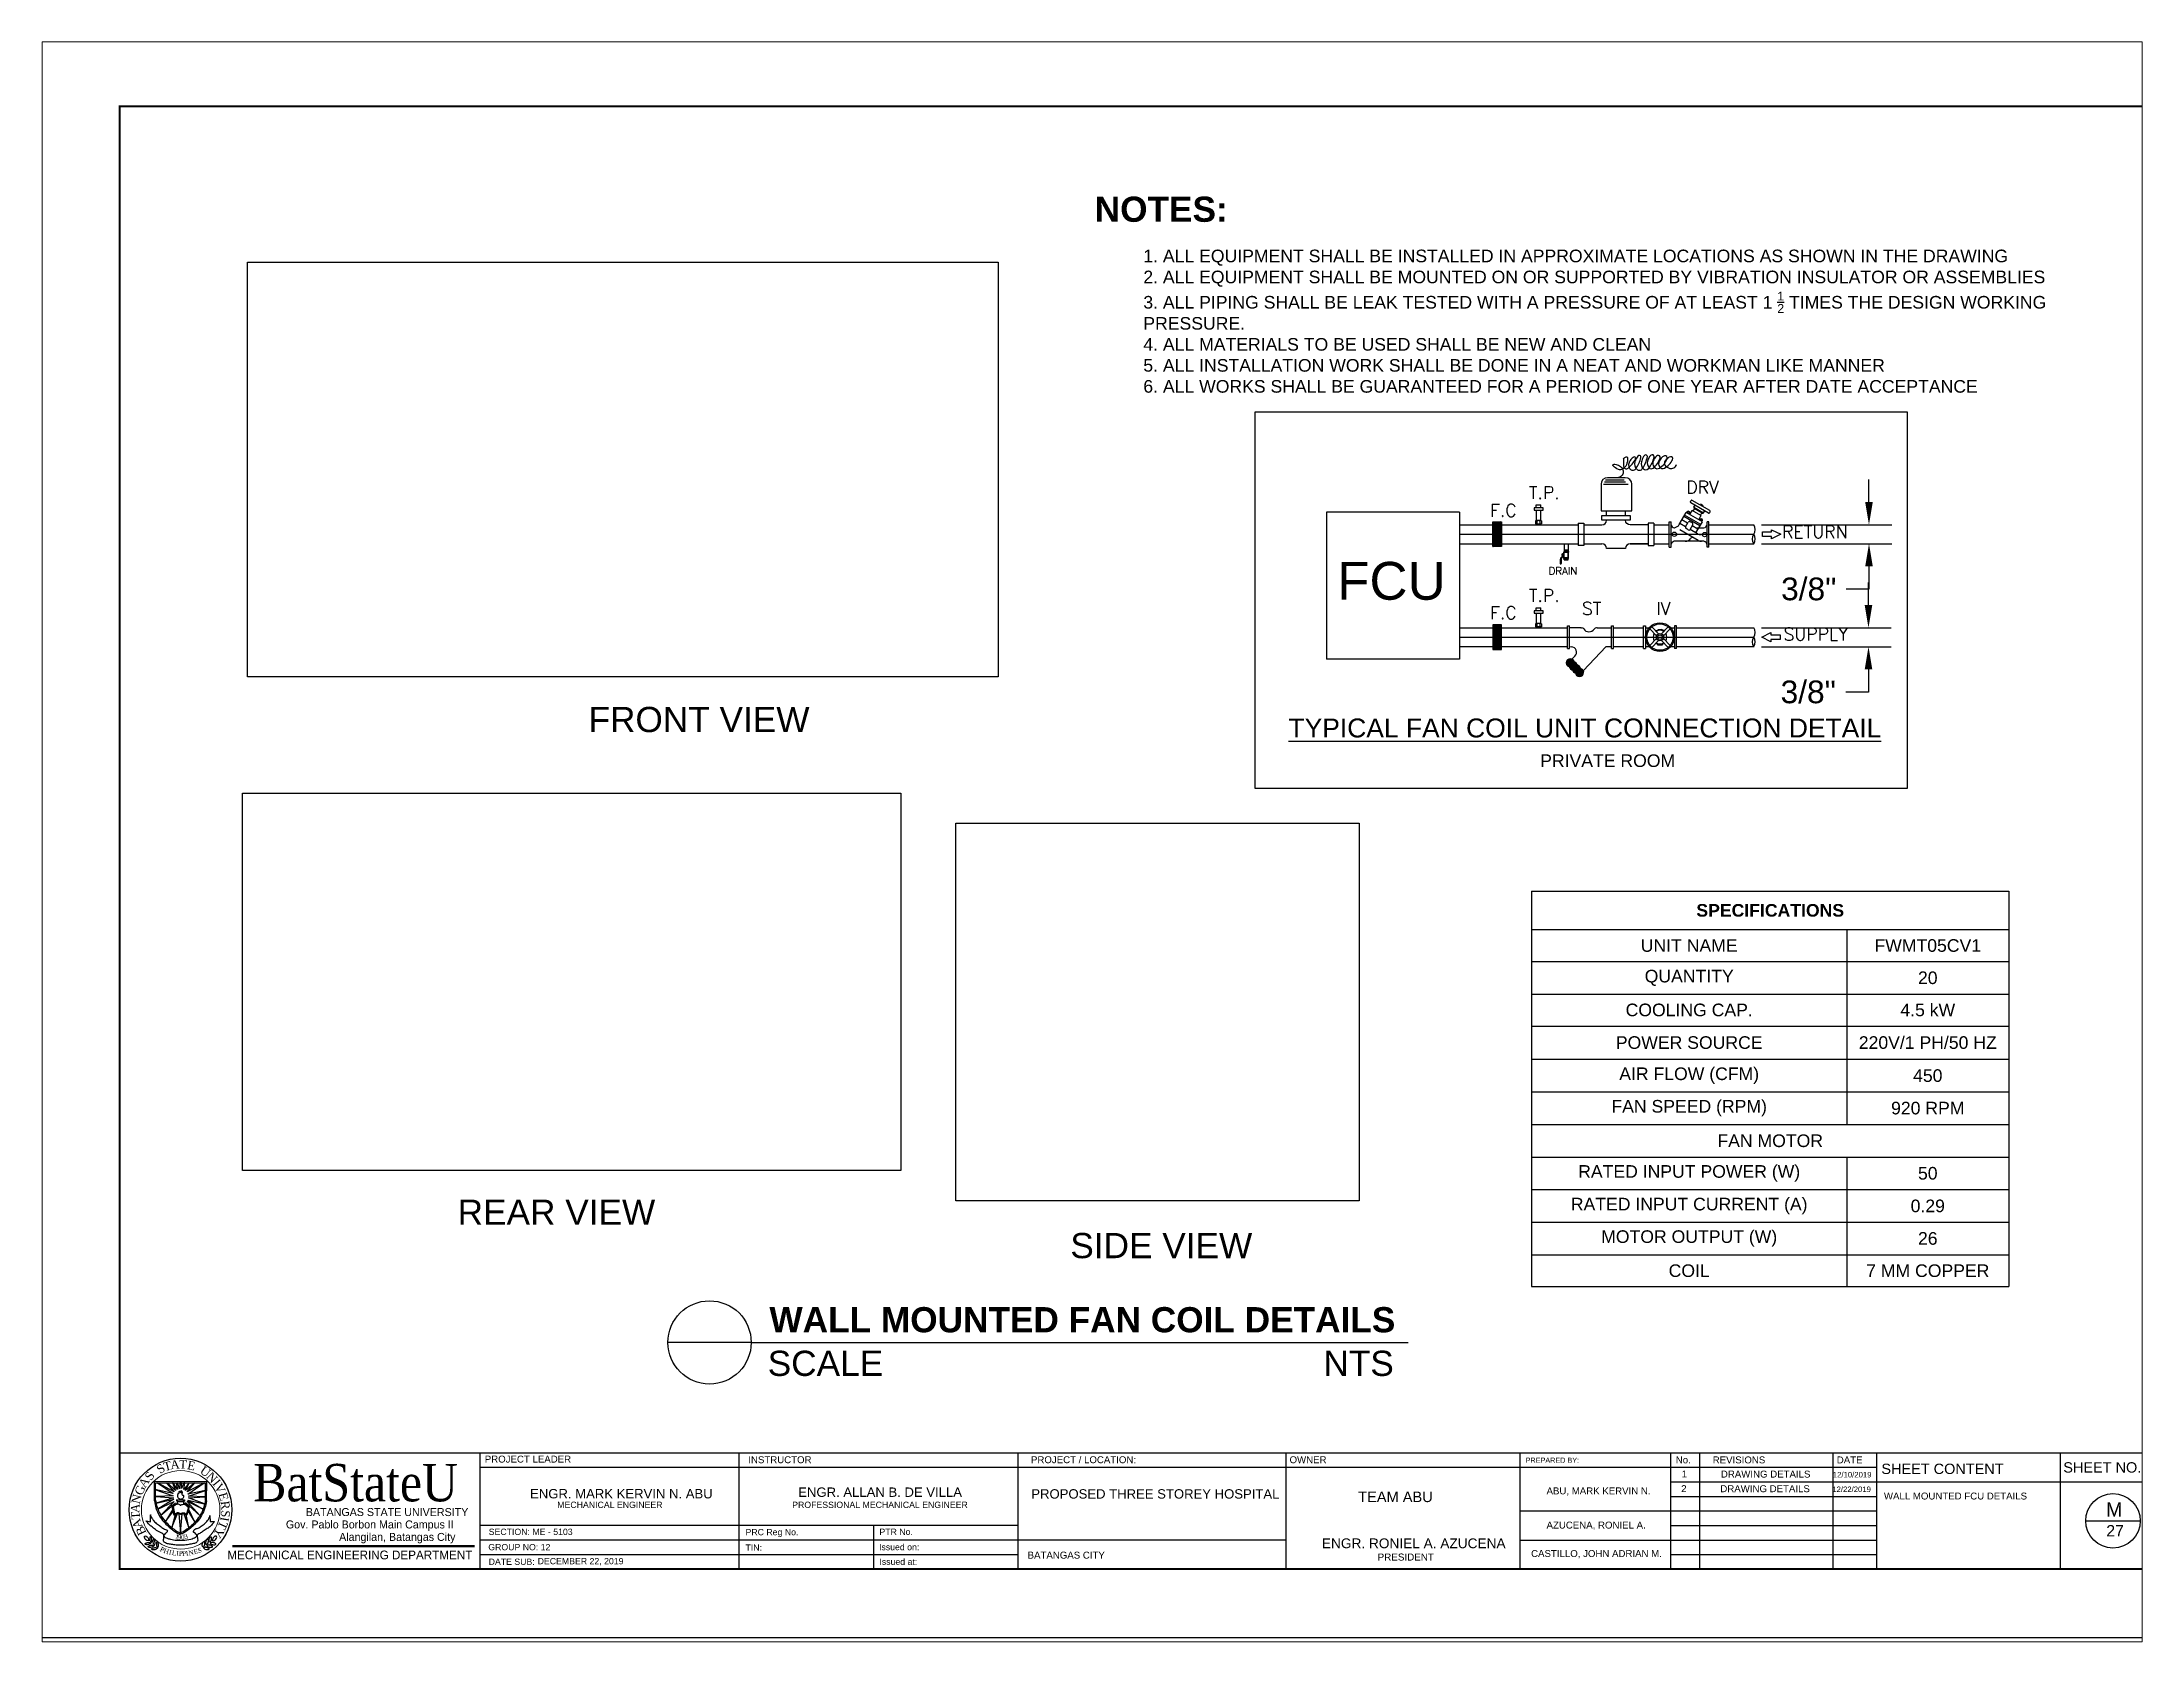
# Paper-space layout 'Layout1' of a CAD drawing. Header units: inches. Extents: x 1.05 to 9.45, y 0.8 to 7.2.
# The model-space entities are those that its viewports show. They can reach past a viewport. Long polylines and large blocks are cut down to what shows.
import ezdxf
from ezdxf.enums import TextEntityAlignment as Align

# ---------------------------------------------------------------- set-up
doc = ezdxf.new("R2010")
doc.units = ezdxf.units.IN
doc.header["$MEASUREMENT"] = 0
for name, color, linetype in [('.1', 1, 'Continuous'), ('AC.REF.1ST.', 7, 'Continuous'), ('MH-SARR', 7, 'Continuous'), ('MH-VALVE', 7, 'Continuous'), ('template', 7, 'Continuous')]:
    doc.layers.add(name, color=color, linetype=linetype)
doc.styles.add('arial', font='arial.ttf')
doc.styles.add('CGOTHIC', font='GOTHIC.TTF')
doc.styles.add('GARAMOND', font='GARA.TTF')
doc.styles.add('ROMANS', font='romans.shx', dxfattribs={"width": 0.8, "height": 100})
doc.dimstyles.get("Standard").update_dxf_attribs({"dimtxt": 0.18, "dimasz": 0.18, "dimexe": 0.18, "dimexo": 0.0625, "dimgap": 0.09, "dimtad": 0, "dimtih": 1, "dimtoh": 1, "dimdec": 4, "dimzin": 0, "dimdsep": 46, "dimtxsty": 'Standard', "dimcen": 0.09, "dimadec": 0, "dimazin": 0, "dimtfac": 1, "dimtdec": 4, "dimtofl": 0, "dimtmove": 0, "dimatfit": 3, "dimfxl": 1, "dimtolj": 1, "dimtzin": 0, "dimarcsym": 0})
picture_1 = doc.add_image_def('image1.png', size_in_pixel=(846, 467))
picture_2 = doc.add_image_def('image2.png', size_in_pixel=(421, 394))
picture_3 = doc.add_image_def('image3.png', size_in_pixel=(700, 401))

psp = doc.layouts.get("Layout1")

msp = doc.modelspace()

# ---------------------------------------------------------------- texts
at = {"style": 'ROMANS'}
for s, height, p in [('T.P.', 0.1, (69.32685, 38.61083)), ('DRV', 0.1, (70.57638, 38.65469)), ('F.C', 0.1, (69.02034, 38.47015)), ('RETURN', 0.1, (71.33688, 38.30055)), ('DRAIN', 0.059202, (69.48386, 38.01034)), ('T.P.', 0.1, (69.32685, 37.79469)), ('F.C', 0.1, (69.02034, 37.6577)), ('ST', 0.1, (69.74817, 37.69247)), ('IV', 0.1, (70.33972, 37.69247)), ('SUPPLY', 0.1, (71.34842, 37.48898))]:
    msp.add_text(s, height=height, dxfattribs=at).set_placement(p)
at = {"ltscale": 0.02, "style": 'arial'}
for s, height, p in [('FCU', 0.3, (67.80645, 37.81146)), ('%%UTYPICAL FAN COIL UNIT CONNECTION DETAIL', 0.15, (67.42056, 36.71887))]:
    msp.add_text(s, height=height, dxfattribs=at).set_placement(p)
at = {"attachment_point": 1, "style": 'arial'}
for s, width, gutter_width, heights, insert, char_height in [('{\\fArial|b1|i0|c0|p34;NOTES:}', 6.3751209, 0, [0.43703], (65.8828, 41.0098), 0.2), ('\\A1;1. ALL EQUIPMENT SHALL BE INSTALLED IN APPROXIMATE LOCATIONS AS SHOWN IN THE DRAWING\\P2. ALL EQUIPMENT SHALL BE MOUNTED ON OR SUPPORTED BY VIBRATION INSULATOR OR ASSEMBLIES\\P3. ALL PIPING SHALL BE LEAK TESTED WITH A PRESSURE OF AT LEAST 1 {\\H0.7x;\\S1/2;} TIMES THE DESIGN WORKING PRESSURE.\\P4. ALL MATERIALS TO BE USED SHALL BE NEW AND CLEAN\\P5. ALL INSTALLATION WORK SHALL BE DONE IN A NEAT AND WORKMAN LIKE MANNER \\P6. ALL WORKS SHALL BE GUARANTEED FOR A PERIOD OF ONE YEAR AFTER DATE ACCEPTANCE', 7.1750681, 1, [0], (66.26848, 40.58906), 0.1), ('FRONT VIEW', 2.5565789, 1, [0], (61.86639, 36.96134), 0.2), ('REAR VIEW', 2.5565789, 1, [0], (60.82821, 33.05196), 0.2), ('SIDE VIEW', 2.5565789, 1, [0], (65.68924, 32.78723), 0.2), ('{\\fArial|b1|i0|c0|p34;WALL MOUNTED FAN COIL DETAILS}', 5.5498971, 1, [0], (63.30184, 32.1989), 0.2), ('SCALE                                             NTS', 5.0445619, 1, [0], (63.28821, 31.85305), 0.2)]:
    msp.add_mtext_dynamic_manual_height_columns(s, width=width, gutter_width=gutter_width, heights=heights, dxfattribs=dict(at, insert=insert, char_height=char_height))
at = {"insert": (69.41716, 36.58438), "char_height": 0.1, "attachment_point": 1}
msp.add_mtext_dynamic_manual_height_columns('{\\fArial|b0|i0|c0|p34;PRIVATE ROOM}', width=1.4492577, gutter_width=1, heights=[0], dxfattribs=at)
at = {"layer": 'template', "style": 'arial'}
for s, height, p in [('PROJECT LEADER', 0.0548152, (61.04333, 30.9655)), ('INSTRUCTOR', 0.054804, (63.13412, 30.96062)), ('PROJECT / LOCATION:', 0.0548037, (65.37707, 30.96062)), ('PROJECT / LOCATION:', 0.0548037, (65.37707, 30.96062)), ('PROJECT / LOCATION:', 0.0548037, (65.37707, 30.96062)), ('OWNER', 0.054804, (67.42855, 30.96062)), ('PREPARED BY: ', 0.0411027, (69.30176, 30.9638)), ('No.', 0.054804, (70.4931, 30.95922)), ('REVISIONS', 0.054804, (70.78608, 30.95922)), ('DATE', 0.054804, (71.77055, 30.95922)), ('1', 0.0548, (70.54037, 30.84751)), ('DRAWING DETAILS', 0.0548037, (70.85099, 30.84669)), ('12/10/2019', 0.043843, (71.73915, 30.84755)), ('SHEET CONTENT', 0.0822055, (72.12434, 30.87463)), ('SHEET NO.', 0.082205, (73.56764, 30.88604)), ('ENGR. MARK KERVIN N. ABU', 0.0743713, (61.40283, 30.68125)), ('ENGR. ALLAN B. DE VILLA', 0.0743713, (63.53054, 30.69343)), ('PROPOSED THREE STOREY HOSPITAL', 0.0743713, (65.37976, 30.67973)), ('TEAM ABU', 0.082887, (67.97304, 30.65195)), ('ABU, MARK KERVIN N.', 0.0548037, (69.46761, 30.71357)), ('2', 0.0548, (70.53602, 30.73148)), ('DRAWING DETAILS', 0.0548037, (70.84663, 30.73066)), ('12/22/2019', 0.043843, (71.7348, 30.73152)), ('WALL MOUNTED FCU DETAILS', 0.0548037, (72.14444, 30.67259)), ('MECHANICAL ENGINEER', 0.0495808, (61.61853, 30.60539)), ('PROFESSIONAL MECHANICAL ENGINEER', 0.0495808, (63.48269, 30.60539)), ('AZUCENA, RONIEL A.', 0.0548037, (69.46761, 30.44218)), ('M', 0.1125, (73.90598, 30.53694)), ('SECTION: ME - 5103', 0.0495808, (61.07475, 30.39132)), ('PRC Reg No.', 0.0495808, (63.11228, 30.38893)), ('PTR No.', 0.049581, (64.17481, 30.39132)), ('ENGR. RONIEL A. AZUCENA', 0.0775818, (67.6854, 30.28607)), ('27', 0.090004, (73.90868, 30.3796)), ('GROUP NO: 12', 0.0495808, (61.07142, 30.26999)), ('DATE SUB:', 0.049581, (61.07417, 30.15402)), ('DECEMBER 22, 2019', 0.0495808, (61.46293, 30.15878)), ('TIN:', 0.049581, (63.11228, 30.26591)), ('Issued on:', 0.049581, (64.17148, 30.26999)), ('Issued at:', 0.049581, (64.17426, 30.15402)), ('BATANGAS CITY', 0.0548037, (65.35048, 30.20364)), ('PRESIDENT', 0.055859, (68.12761, 30.18794)), ('CASTILLO, JOHN ADRIAN M.', 0.0548037, (69.34503, 30.21642))]:
    msp.add_text(s, height=height, dxfattribs=at).set_placement(p)
at = {"layer": 'template', "width": 1}
for s, height, style, p in [('BatStateU', 0.297489, 'GARAMOND', (60.01841, 30.65769)), ('Gov. Pablo Borbon Main Campus II', 0.0633222, 'CGOTHIC', (60.13143, 30.44287)), ('BATANGAS STATE UNIVERSITY', 0.0633222, 'CGOTHIC', (60.26827, 30.54114)), ('Alangilan, Batangas City', 0.0633222, 'CGOTHIC', (60.3492, 30.34389))]:
    msp.add_text(s, height=height, dxfattribs=dict(at, style=style)).set_placement(p, align=Align.CENTER)
at = {"layer": 'template', "attachment_point": 1}
for s, insert, char_height, width, rotation in [('{\\fTimes New Roman|b0|i0|c0|p18;A}', (58.29056, 30.7968), 0.0679829, 5.3490982, 56.110392), ('{\\fTimes New Roman|b0|i0|c0|p18;S}', (58.34018, 30.85573), 0.0679829, 5.3490982, 56.110392), ('{\\fTimes New Roman|b0|i0|c0|p18;S}', (58.43007, 30.9305), 0.0679829, 5.3490982, 33.231794), ('{\\fTimes New Roman|b0|i0|c0|p18;T}', (58.48699, 30.96236), 0.0679829, 5.3490982, 14.44799), ('{\\fTimes New Roman|b0|i0|c0|p18;A}', (58.54524, 30.97984), 0.0679829, 5.3490982, 5.718517), ('{\\fTimes New Roman|b0|i0|c0|p18;T}', (58.62026, 30.9861), 0.0679829, 0.057557, 356.815034), ('{\\fTimes New Roman|b0|i0|c0|p18;E}', (58.69175, 30.98091), 0.0679829, 5.3490982, 348.690449), ('{\\fTimes New Roman|b0|i0|c0|p18;U}', (58.8165, 30.94332), 0.0679829, 5.3490982, 323.501255), ('{\\fTimes New Roman|b0|i0|c0|p18;N}', (58.87718, 30.89696), 0.0679829, 5.3490982, 314.135636), ('{\\fTimes New Roman|b0|i0|c0|p18;I}', (58.93129, 30.84035), 0.0679829, 5.3490982, 308.645401), ('{\\fTimes New Roman|b0|i0|c0|p18;N}', (58.2386, 30.64807), 0.0679829, 5.3490982, 77.561612), ('{\\fTimes New Roman|b0|i0|c0|p18;G}', (58.26089, 30.72706), 0.0679829, 5.3490982, 65.934744), ('{\\fTimes New Roman|b0|i0|c0|p18;V}', (58.95498, 30.80985), 0.0679829, 5.3490982, 298.200173), ('{\\fTimes New Roman|b0|i0|c0|p18;E}', (58.99547, 30.73565), 0.0679829, 5.3490982, 285.478678), ('{\\fTimes New Roman|b0|i0|c0|p18;R}', (59.01494, 30.66506), 0.0679829, 5.3490982, 276.199548), ('{\\fTimes New Roman|b0|i0|c0|p18;A}', (58.23306, 30.56975), 0.0679829, 5.3490982, 85.537049), ('{\\fTimes New Roman|b0|i0|c0|p18;T}', (58.24221, 30.51189), 0.0679829, 5.3490982, 94.266522), ('{\\fTimes New Roman|b0|i0|c0|p18;A}', (58.26641, 30.43391), 0.0679829, 5.3490982, 110.366728), ('{\\fTimes New Roman|b0|i0|c0|p18;T}', (59.00748, 30.48263), 0.0679829, 5.3490982, 245.977986), ('{\\fTimes New Roman|b0|i0|c0|p18;I}', (59.01595, 30.52668), 0.0679829, 5.3490982, 259.810801), ('{\\fTimes New Roman|b0|i0|c0|p18;S}', (59.02346, 30.58539), 0.0679829, 5.3490982, 266.058573), ('{\\fTimes New Roman|b0|i0|c0|p18;B}', (58.29914, 30.37876), 0.0679829, 5.3490982, 115.184082), ('{\\fTimes New Roman|b0|i0|c0|p18;1}', (58.59063, 30.39766), 0.0380704, 5.3490982, 350.696744), ('{\\fTimes New Roman|b0|i0|c0|p18;9}', (58.60535, 30.39375), 0.0380704, 5.3490982, 359.89652), ('{\\fTimes New Roman|b0|i0|c0|p18;0}', (58.63358, 30.39296), 0.0380704, 5.3490982, 359.89652), ('{\\fTimes New Roman|b0|i0|c0|p18;3}', (58.65416, 30.39341), 0.0380704, 5.3490982, 14.572685), ('{\\fTimes New Roman|b0|i0|c0|p18;Y}', (58.98035, 30.41924), 0.0679829, 5.3490982, 237.493978), ('{\\fTimes New Roman|b0|i0|c0|p18;P}', (58.47854, 30.29963), 0.0380704, 5.3490982, 333.244975), ('{\\fTimes New Roman|b0|i0|c0|p18;P}', (58.4796, 30.29963), 0.0380704, 5.3490982, 333.244975), ('{\\fTimes New Roman|b0|i0|c0|p18;H}', (58.50237, 30.28617), 0.0380704, 5.3490982, 342.36893), ('{\\fTimes New Roman|b0|i0|c0|p18;I}', (58.54116, 30.27358), 0.0380704, 5.3490982, 350.744632), ('{\\fTimes New Roman|b0|i0|c0|p18;L}', (58.56463, 30.27009), 0.0380704, 5.3490982, 350.696744), ('{\\fTimes New Roman|b0|i0|c0|p18;I}', (58.59637, 30.26413), 0.0380704, 5.3490982, 357.832532), ('{\\fTimes New Roman|b0|i0|c0|p18;P}', (58.61548, 30.26237), 0.0380704, 5.3490982, 359.89652), ('{\\fTimes New Roman|b0|i0|c0|p18;P}', (58.63951, 30.26113), 0.0380704, 5.3490982, 7.516181), ('{\\fTimes New Roman|b0|i0|c0|p18;I}', (58.66862, 30.26251), 0.0380704, 5.3490982, 9.039112), ('{\\fTimes New Roman|b0|i0|c0|p18;N}', (58.68824, 30.26423), 0.0380704, 5.3490982, 12.924469), ('{\\fTimes New Roman|b0|i0|c0|p18;E}', (58.7284, 30.27437), 0.0380704, 5.3490982, 14.572685), ('{\\fTimes New Roman|b0|i0|c0|p18;S}', (58.76068, 30.28367), 0.0380704, 5.3490982, 14.572685)]:
    msp.add_mtext(s, dxfattribs=dict(at, insert=insert, char_height=char_height, width=width, rotation=rotation))
at = {"layer": 'template', "linetype": 'Continuous', "lineweight": 0, "insert": (59.00073, 30.26726), "char_height": 0.0692257, "width": 2.1973377, "attachment_point": 1}
msp.add_mtext('{\\fCentury Gothic|b0|i0|c0|p34;\\C7;MECHANICAL ENGINEERING DEPARTMENT}', dxfattribs=at)

# ---------------------------------------------------------------- blocks, each defined once
blk = doc.blocks.new('*T3')
at = {"color": 0, "linetype": 'ByBlock', "lineweight": -2, "transparency": 16777216}
for p, q in [((0, 0), (3.787, 0)), ((0, 0), (0, -3.138)), ((3.787, 0), (3.787, -3.138)), ((0, -0.305), (3.787, -0.305)), ((2.5, -0.305), (2.5, -1.851)), ((0, -0.558), (3.787, -0.558)), ((0, -0.817), (3.787, -0.817)), ((0, -1.07), (3.787, -1.07)), ((0, -1.334), (3.787, -1.334)), ((0, -1.593), (3.787, -1.593)), ((0, -1.851), (3.787, -1.851)), ((0, -2.11), (3.787, -2.11)), ((2.5, -2.11), (2.5, -3.138)), ((0, -2.368), (3.787, -2.368)), ((0, -2.627), (3.787, -2.627)), ((0, -2.885), (3.787, -2.885)), ((0, -3.138), (3.787, -3.138))]:
    blk.add_line(p, q, dxfattribs=at)
at = {"color": 0, "transparency": 16777216, "char_height": 0.1, "attachment_point": 5, "style": 'arial'}
for s, insert, width in [('{\\fArial|b1|i0|c0|p34;SPECIFICATIONS}', (1.893, -0.153), 3.66688), ('UNIT NAME', (1.25, -0.432), 2.38), ('FWMT05CV1', (3.143, -0.432), 1.16688), ('{\\fArial|b0|i0|c0|p34;QUANTITY}', (1.25, -0.688), 2.38), ('{\\fArial|b0|i0|c0|p34;20}', (3.143, -0.688), 1.16688), ('COOLING CAP.', (1.25, -0.943), 2.38), ('{\\fArial|b0|i0|c0|p34;4.5 kW}', (3.143, -0.943), 1.16688), ('POWER SOURCE', (1.25, -1.202), 2.38), ('{\\fArial|b0|i0|c0|p34;220V/1 PH/50 HZ}', (3.143, -1.202), 1.16688), ('AIR FLOW (CFM)', (1.25, -1.464), 2.38), ('{\\fArial|b0|i0|c0|p34;450}', (3.143, -1.464), 1.16688), ('FAN SPEED (RPM)', (1.25, -1.722), 2.38), ('{\\fArial|b0|i0|c0|p34;920 RPM}', (3.143, -1.722), 1.16688), ('FAN MOTOR', (1.893, -1.981), 3.66688), ('RATED INPUT POWER (W)', (1.25, -2.239), 2.38), ('{\\fArial|b0|i0|c0|p34;50}', (3.143, -2.239), 1.16688), ('RATED INPUT CURRENT (A)', (1.25, -2.498), 2.38), ('{\\fArial|b0|i0|c0|p34;0.29}', (3.143, -2.498), 1.16688), ('MOTOR OUTPUT (W)', (1.25, -2.756), 2.38), ('{\\fArial|b0|i0|c0|p34;26}', (3.143, -2.756), 1.16688), ('COIL', (1.25, -3.012), 2.38), ('7 MM COPPER', (3.143, -3.012), 1.16688)]:
    blk.add_mtext(s, dxfattribs=dict(at, insert=insert, width=width))
blk = doc.blocks.new('1')
at = {"layer": 'AC.REF.1ST.'}
blk.add_hatch(color=256, dxfattribs=at).paths.add_polyline_path([(-37, 0, 1), (37, 0, 1)])
for radius in [46.8, 37.3]:
    blk.add_circle((0, 0), radius, dxfattribs=at)
blk = doc.blocks.new('V-BOOL')
at = {"layer": 'MH-VALVE'}
for p, q in [((-186, 75, 0), (-186, 70, 0)), ((-125, 80, 0), (-181, 80, 0)), ((-125, 65, 0), (-181, 65, 0)), ((-132, 25), (-132, -25)), ((-132, 25), (-112, 25)), ((-132, 8, 0), (-112, 8, 0)), ((-125, 80, 0), (-125, 65, 0)), ((-112, 75, 0), (-125, 75, 0)), ((-114, 70, 0), (-125, 70, 0)), ((-84, 44, 0), (-112, 69, 0)), ((-112, 33), (-101, 33)), ((-112, 33), (-112, -33, 0)), ((-82, 49, 0), (-110, 75, 0)), ((-101, 33), (-101, -33, 0)), ((-101, 30), (-30, 30)), ((-101, 25), (-30, 25)), ((-51, 43, 0), (-82, 43, 0)), ((-51, 48, 0), (-80, 48, 0)), ((-76, 48, 0), (-76, 59, 0)), ((-56, 59, 0), (-76, 59, 0)), ((-71, 48, 0), (-71, 59, 0)), ((-71, 30), (-71, 43, 0)), ((-61, 48, 0), (-61, 59, 0)), ((-61, 30), (-61, 43, 0)), ((-56, 48, 0), (-56, 59, 0)), ((-51, 43, 0), (-51, 48, 0)), ((-20, 33), (-30, 33)), ((-30, 33), (-30, -33, 0)), ((-20, 33), (-20, -33, 0)), ((0, 25), (-20, 25)), ((0, 8, 0), (-20, 8, 0)), ((0, 25), (0, -25)), ((-132, -11, 0), (-112, -11, 0)), ((-132, -25), (-112, -25)), ((-112, -33, 0), (-101, -33, 0)), ((-101, -25), (-30, -25)), ((-101, -30), (-30, -30)), ((-20, -33, 0), (-30, -33, 0)), ((0, -11, 0), (-20, -11, 0)), ((0, -25), (-20, -25))]:
    blk.add_line(p, q, dxfattribs=at)
for centre, radius, start, end in [((-181, 75, 0), 5.07, 90, 180), ((-181, 70, 0), 5.07, 180, 270), ((-114, 68, 0), 2.54, 45, 90), ((-112, 73, 0), 2.54, 45, 90), ((-82, 46, 0), 2.54, 225, 270), ((-80, 51, 0), 2.54, 225, 270)]:
    blk.add_arc(centre, radius, start, end, dxfattribs=at)
blk = doc.blocks.new('M-ARR01')
at = {"layer": 'MH-SARR'}
blk.add_lwpolyline([(-7, 0.88), (-7, -0.88), (-3.5, -0.88), (-3.5, -1.75), (0, 0), (-3.5, 1.75), (-3.5, 0.88)], close=True, dxfattribs=at)
blk = doc.blocks.new('*D7')
at = {"color": 0, "lineweight": -2, "transparency": 16777216}
for p, q in [((72.026, 38.586), (72.026, 38.766)), ((71.174, 38.406), (72.206, 38.406)), ((71.174, 38.256), (72.206, 38.256)), ((72.026, 38.076), (72.026, 37.896)), ((72.026, 37.896), (71.846, 37.896))]:
    blk.add_line(p, q, dxfattribs=at)
at = {"color": 0, "transparency": 16777216}
for points in [[(71.996, 38.586), (72.056, 38.586), (72.026, 38.406)], [(71.996, 38.076), (72.056, 38.076), (72.026, 38.256)]]:
    blk.add_solid(points, dxfattribs=at)
at = {"layer": 'Defpoints', "color": 0, "transparency": 16777216}
for p in [(71.111, 38.406), (71.111, 38.256), (72.026, 38.256)]:
    blk.add_point(p, dxfattribs=at)
at = {"color": 0, "transparency": 16777216, "insert": (71.548, 37.896), "char_height": 0.18, "attachment_point": 5}
blk.add_mtext('\\A1;{\\fArial|b0|i0|c0|p34;3/8"}', dxfattribs=at)
blk = doc.blocks.new('*D8')
at = {"color": 0, "lineweight": -2, "transparency": 16777216}
for p, q in [((72.022, 37.769), (72.022, 37.949)), ((71.174, 37.589), (72.202, 37.589)), ((71.174, 37.439), (72.202, 37.439)), ((72.022, 37.259), (72.022, 37.079)), ((72.022, 37.079), (71.842, 37.079))]:
    blk.add_line(p, q, dxfattribs=at)
at = {"color": 0, "transparency": 16777216}
for points in [[(71.992, 37.769), (72.052, 37.769), (72.022, 37.589)], [(71.992, 37.259), (72.052, 37.259), (72.022, 37.439)]]:
    blk.add_solid(points, dxfattribs=at)
at = {"layer": 'Defpoints', "color": 0, "transparency": 16777216}
for p in [(71.111, 37.589), (71.112, 37.439), (72.022, 37.439)]:
    blk.add_point(p, dxfattribs=at)
at = {"color": 0, "transparency": 16777216, "insert": (71.544, 37.079), "char_height": 0.18, "width": 0.18337, "attachment_point": 5}
blk.add_mtext('\\A1;{\\fArial|b0|i0|c0|p34;3/8\\H1x;"}', dxfattribs=at)

# ---------------------------------------------------------------- dimensions: what is measured, and where the dimension line sits
for base, p1, p2, text, picture, middle in [((72.02634, 38.25591), (71.11146, 38.40554), (71.11146, 38.25591), '{\\fArial|b0|i0|c0|p34;3/8"}', '*D7', (71.5481, 37.89591)), ((72.02215, 37.43939), (71.11145, 37.58939), (71.11173, 37.43939), '{\\fArial|b0|i0|c0|p34;3/8\\H1x;"}', '*D8', (71.54391, 37.07939))]:
    dim = msp.add_linear_dim(base=base, p1=p1, p2=p2, angle=90, text=text, dimstyle='Standard')
    dim.commit()
    dim.dimension.update_dxf_attribs({"geometry": picture, "text_midpoint": middle})

# ---------------------------------------------------------------- hatches: boundary and pattern name
at = {"ltscale": 0.02}
h = msp.add_hatch(dxfattribs=at)
h.set_pattern_fill('AR-HBONE', color=256, scale=8.52703e-05, style=0)
h.set_pattern_definition([(315, (772.472912, 223.354712), (1e-18, -0.012251993), [0.025990402, -0.00866346733]), (225, (772.479038, 223.348586), (1e-18, -0.012251993), [0.025990402, -0.00866346733])])
h.paths.add_polyline_path([(69.11046, 38.33085), (69.11046, 38.23279), (69.04225, 38.23279), (69.04225, 38.33085)])
h.paths.add_polyline_path([(69.11046, 38.33085), (69.04225, 38.33085), (69.04225, 38.42891), (69.11046, 38.42891)])
h = msp.add_hatch(dxfattribs=at)
h.set_pattern_fill('AR-HBONE', color=256, scale=8.52703e-05, style=0)
h.set_pattern_definition([(45, (772.472912, -147.509781), (1e-18, 0.012251993), [0.025990402, -0.00866346733]), (135, (772.479038, -147.503655), (1e-18, 0.012251993), [0.025990402, -0.00866346733])])
h.paths.add_polyline_path([(69.11046, 37.51408), (69.11046, 37.61215), (69.04225, 37.61215), (69.04225, 37.51408)])
h.paths.add_polyline_path([(69.11046, 37.51408), (69.04225, 37.51408), (69.04225, 37.41602), (69.11046, 37.41602)])

# ---------------------------------------------------------------- linework, layer by layer
at = {"layer": '.1', "color": 0}
msp.add_line((74.95767, 42.26777), (57.06194, 42.26777), dxfattribs=at)
at = {"ltscale": 0.02}
for p, q in [((68.77645, 38.50572), (67.72233, 38.50572)), ((67.72233, 38.50572), (67.72233, 37.33921)), ((68.77645, 38.50572), (68.77645, 37.33921)), ((69.3859, 38.53981), (69.3859, 38.56461)), ((69.3859, 38.56461), (69.42303, 38.56461)), ((69.42303, 38.53981), (69.42303, 38.56461)), ((70.52047, 38.40846), (70.57577, 38.50425)), ((70.70383, 38.43031), (70.57577, 38.50425)), ((70.57945, 38.50213), (70.58426, 38.51046)), ((70.58406, 38.49946), (70.5926, 38.51426)), ((70.58717, 38.51124), (70.60424, 38.50139)), ((70.59963, 38.50405), (70.59178, 38.50858)), ((70.60414, 38.5076), (70.5926, 38.51426)), ((70.5956, 38.4928), (70.60414, 38.5076)), ((70.60021, 38.49014), (70.60502, 38.49848)), ((70.60392, 38.48799), (70.62229, 38.51981)), ((70.60853, 38.5914), (70.61174, 38.59695)), ((70.75199, 38.49934), (70.61146, 38.58048)), ((70.69218, 38.47946), (70.62229, 38.51981)), ((70.76383, 38.51837), (70.62266, 38.59988)), ((70.63152, 38.51448), (70.64248, 38.53347)), ((70.71244, 38.49923), (70.63632, 38.54318)), ((70.63725, 38.54572), (70.64585, 38.56062)), ((70.70325, 38.49839), (70.64018, 38.5348)), ((70.68648, 38.56303), (70.68959, 38.56842)), ((70.68648, 38.56303), (70.68959, 38.56842)), ((70.70978, 38.55676), (70.68959, 38.56842)), ((70.68998, 38.48073), (70.70094, 38.49972)), ((70.70667, 38.55137), (70.70978, 38.55676)), ((70.70667, 38.55137), (70.70978, 38.55676)), ((70.71417, 38.50131), (70.72277, 38.51621)), ((70.7629, 38.50227), (70.76613, 38.50786)), ((69.38099, 38.43711), (69.38099, 38.41386)), ((69.42247, 38.43912), (69.38693, 38.43915)), ((69.42253, 38.41179), (69.38693, 38.41182)), ((69.42255, 38.43917), (69.38695, 38.43915)), ((69.39276, 38.41416), (69.39276, 38.4368)), ((69.41631, 38.41413), (69.41631, 38.43678)), ((69.42808, 38.43708), (69.42808, 38.41383)), ((69.71962, 38.42022), (69.71962, 38.24048)), ((70.31875, 38.42022), (70.31875, 38.24048)), ((70.44171, 38.22828), (70.44171, 38.43063)), ((70.44171, 38.43063), (70.45668, 38.43063)), ((70.45668, 38.22828), (70.45668, 38.4306)), ((70.67144, 38.28218), (70.52487, 38.3668)), ((70.5713, 38.38993), (70.52516, 38.41657)), ((70.58728, 38.41762), (70.54114, 38.44426)), ((70.68518, 38.39801), (70.55712, 38.47195)), ((70.69051, 38.40724), (70.56245, 38.48118)), ((70.5713, 38.38993), (70.59261, 38.42685)), ((70.59251, 38.36538), (70.5752, 38.37538)), ((70.60707, 38.36928), (70.62838, 38.4062)), ((70.66547, 38.33557), (70.60707, 38.36928)), ((70.62448, 38.42075), (70.60717, 38.43075)), ((70.6692, 38.37033), (70.62305, 38.39697)), ((70.65314, 38.3816), (70.71679, 38.3816)), ((70.65321, 38.34264), (70.70383, 38.43031)), ((70.67566, 38.44658), (70.69296, 38.47655)), ((70.67937, 38.44443), (70.68419, 38.45277)), ((70.68399, 38.44177), (70.69253, 38.45657)), ((70.70417, 38.44369), (70.6871, 38.45355)), ((70.69171, 38.45089), (70.69956, 38.44636)), ((70.69253, 38.45657), (70.70407, 38.44991)), ((70.69552, 38.43511), (70.70407, 38.44991)), ((70.70014, 38.43245), (70.70495, 38.44078)), ((70.75572, 38.43063), (70.74075, 38.43063)), ((70.74075, 38.22828), (70.74075, 38.4306)), ((70.75572, 38.22828), (70.75572, 38.43063)), ((69.76502, 38.25546), (69.90685, 38.25546)), ((70.09407, 38.21801), (69.94429, 38.21801)), ((70.27358, 38.25546), (70.13152, 38.25546)), ((70.44171, 38.22828), (70.45668, 38.22828)), ((70.71667, 38.27504), (70.48031, 38.27504)), ((70.75572, 38.22828), (70.74075, 38.22828)), ((69.3859, 37.72366), (69.3859, 37.74847)), ((69.3859, 37.74847), (69.42303, 37.74847)), ((69.42303, 37.72366), (69.42303, 37.74847)), ((69.38099, 37.62097), (69.38099, 37.59771)), ((69.42247, 37.62297), (69.38693, 37.623)), ((69.42253, 37.59565), (69.38693, 37.59567)), ((69.42255, 37.62303), (69.38695, 37.623)), ((69.39276, 37.59802), (69.39276, 37.62066)), ((69.41631, 37.59799), (69.41631, 37.62063)), ((69.42808, 37.62094), (69.42808, 37.59769)), ((69.63358, 37.42344), (69.63358, 37.60535)), ((69.63358, 37.60535), (69.64855, 37.60535)), ((69.64855, 37.42344), (69.64855, 37.60535)), ((69.73908, 37.58939), (69.64855, 37.58939)), ((69.73908, 37.58939), (69.74514, 37.58926)), ((69.87049, 37.58939), (69.86444, 37.58926)), ((69.87049, 37.58939), (69.98382, 37.58939)), ((69.98382, 37.42344), (69.98382, 37.60535)), ((69.98382, 37.60535), (69.99879, 37.60535)), ((69.99879, 37.42344), (69.99879, 37.60535)), ((70.23797, 37.42344), (70.23797, 37.60535)), ((70.23797, 37.60535), (70.25294, 37.60535)), ((70.25294, 37.60535), (70.25293, 37.42344)), ((70.25294, 37.58958), (70.2823, 37.58958)), ((70.34113, 37.52595), (70.28655, 37.58052)), ((70.34113, 37.50321), (70.28655, 37.44864)), ((70.35635, 37.54117), (70.30178, 37.59575)), ((70.33048, 37.56704), (70.34463, 37.56704)), ((70.34463, 37.56704), (70.35564, 37.57551)), ((70.35564, 37.57551), (70.37979, 37.57551)), ((70.43366, 37.59575), (70.37908, 37.54117)), ((70.3908, 37.56704), (70.37979, 37.57551)), ((70.40495, 37.56704), (70.3908, 37.56704)), ((70.44888, 37.58052), (70.39431, 37.52595)), ((70.39431, 37.50321), (70.44888, 37.44864)), ((70.45313, 37.58958), (70.4825, 37.58958)), ((70.4825, 37.60535), (70.4825, 37.42344)), ((70.49747, 37.60535), (70.4825, 37.60535)), ((70.49747, 37.42344), (70.49747, 37.60535)), ((68.77645, 37.33921), (67.72233, 37.33921)), ((69.63358, 37.42344), (69.64855, 37.42344)), ((69.6445, 37.32444), (69.66454, 37.34359)), ((69.6445, 37.32444), (69.74222, 37.22217)), ((69.64855, 37.43939), (69.66439, 37.43822)), ((69.65452, 37.33401), (69.75224, 37.23175)), ((69.66454, 37.34359), (69.76226, 37.24132)), ((69.66811, 37.33985), (69.69334, 37.36396)), ((69.75756, 37.24624), (69.94065, 37.43939)), ((69.94065, 37.43939), (69.98382, 37.43939)), ((69.98382, 37.42344), (69.99879, 37.42344)), ((70.23797, 37.42344), (70.25293, 37.42344)), ((70.25293, 37.43958), (70.28231, 37.43958)), ((70.35635, 37.48799), (70.30178, 37.43341)), ((70.33535, 37.46925), (70.34772, 37.45974)), ((70.34772, 37.45974), (70.34772, 37.45365)), ((70.34772, 37.45365), (70.38771, 37.45365)), ((70.37908, 37.48799), (70.43366, 37.43341)), ((70.40009, 37.46925), (70.38771, 37.45974)), ((70.38771, 37.45974), (70.38771, 37.45365)), ((70.45313, 37.43958), (70.4825, 37.43958)), ((70.49747, 37.42344), (70.4825, 37.42344)), ((69.74222, 37.22217), (69.76226, 37.24132))]:
    msp.add_line(p, q, dxfattribs=at)
for p, q in [((68.77645, 38.40535), (69.04225, 38.40535)), ((68.77645, 38.33035), (71.11145, 38.33035)), ((70.31875, 38.40554), (70.44171, 38.40554)), ((70.75572, 38.40554), (71.11146, 38.40554)), ((68.77645, 38.25535), (69.04225, 38.25535)), ((69.60856, 38.25554), (69.60856, 38.20617)), ((69.63816, 38.25554), (69.63816, 38.20617)), ((70.31875, 38.25554), (70.44171, 38.25554)), ((70.75572, 38.25554), (71.11173, 38.25554)), ((68.77645, 37.58958), (69.04225, 37.58958)), ((68.77645, 37.51458), (71.11145, 37.51458)), ((69.99879, 37.58939), (70.23797, 37.58939)), ((68.77645, 37.43958), (69.04225, 37.43958)), ((69.99879, 37.43939), (70.23797, 37.43939)), ((63.15726, 31.9187), (62.49672, 31.9187)), ((63.15726, 31.9187), (68.3692, 31.9187))]:
    msp.add_line(p, q)
at = {"linetype": 'ByBlock', "lineweight": -2}
for p, q in [((69.11046, 38.40554), (69.71962, 38.40554)), ((69.11046, 38.25554), (69.71962, 38.25554)), ((69.11046, 37.58939), (69.63358, 37.58939)), ((70.49747, 37.58939), (71.1141, 37.58939)), ((70.49747, 37.43939), (71.1141, 37.43939))]:
    msp.add_line(p, q, dxfattribs=at)
at = {"linetype": 'ByBlock'}
msp.add_line((69.11046, 37.43939), (69.63358, 37.43939), dxfattribs=at)
at = {"ltscale": 0.02}
for points in [[(72.33074, 39.30092), (67.15396, 39.30092), (67.15396, 36.31686), (72.33074, 36.31686)], [(69.04225, 38.23279), (69.04225, 38.42891), (69.11046, 38.42891), (69.11046, 38.23279)], [(69.04225, 37.61215), (69.04225, 37.41602), (69.11046, 37.41602), (69.11046, 37.61215)]]:
    msp.add_lwpolyline(points, close=True, dxfattribs=at)
for points in [[(70.07912, 38.92735, -0.1056221), (70.0877, 38.93966, -0.12427053), (70.09891, 38.94585, -0.48185276), (70.11074, 38.93702, -0.10540116), (70.10092, 38.88251, -0.16439886), (70.07061, 38.84754, -0.23594285), (70.03754, 38.84531, -0.09435776), (69.99635, 38.87254, -0.46902019), (69.9973, 38.88452, -0.21088712), (70.01007, 38.8871, -0.06618692), (70.0476, 38.87346, -0.16327549), (70.0698, 38.8504, -0.15039186), (70.07477, 38.81615, -0.20991555), (70.05685, 38.78809, -0.18387661), (70.02016, 38.77969)], [(70.07912, 38.92735, -0.00893972), (70.07862, 38.87154, 0.61060665), (70.11495, 38.85594, 0.09236128), (70.17311, 38.92559, 0.5195942), (70.16433, 38.9439, 0.21510422), (70.15364, 38.94108, 0.06621207), (70.12998, 38.91601, 0.31484239), (70.12904, 38.85053, 0.51598399), (70.17507, 38.8495, 0.10525733), (70.21647, 38.9396, 0.60634604), (70.19868, 38.95463, 0.16014495), (70.18597, 38.94379, 0.06199069), (70.16862, 38.90529, 0.29344256), (70.18506, 38.84622, 0.45384225), (70.22874, 38.85165, 0.1046108), (70.2676, 38.94709, 0.68758787), (70.24806, 38.95892, 0.10807266), (70.23396, 38.94202, 0.06015031), (70.22015, 38.90529, 0.26731359), (70.23633, 38.84964, 0.43223001), (70.27597, 38.85165, 0.12738545), (70.32093, 38.9445, 0.69709509), (70.29744, 38.95892, 0.09276946), (70.28269, 38.94207, 0.06252569), (70.26953, 38.91172, 0.24576907), (70.28001, 38.8594, 0.41771206), (70.31462, 38.85594, 0.14186764), (70.36897, 38.93586, 0.67194129), (70.34682, 38.95463, 0.10584439), (70.33201, 38.94238, 0.06046512), (70.31462, 38.91387, 0.29106368), (70.3219, 38.86198, 0.37779629), (70.364, 38.85594, 0.14884823), (70.42474, 38.92875, 0.61219665), (70.40479, 38.95249, 0.13394819), (70.38366, 38.94113, 0.08686392), (70.36185, 38.91172, 0.28111941), (70.36583, 38.86408, 0.37737299), (70.40264, 38.85594, 0.1470472), (70.46781, 38.9225, 0.63652847), (70.44987, 38.94605, 0.12320854), (70.43056, 38.93651, 0.07335685), (70.40694, 38.90958, 0.30375474), (70.40743, 38.87851, 0.1975053), (70.44558, 38.85379, 0.17555964), (70.4778, 38.85908, 0.17499546), (70.49925, 38.88383)], [(69.76502, 38.40524), (69.90685, 38.40524, 0.41421356), (69.94429, 38.44269), (69.90685, 38.44269), (69.90685, 38.48013), (70.13152, 38.48013), (70.13152, 38.44269), (70.09407, 38.44269, -0.08276253)], [(70.27358, 38.40524), (70.13152, 38.40524, -0.41421356), (70.09407, 38.44269), (69.94429, 38.44269)]]:
    msp.add_lwpolyline(points, format="xyb", dxfattribs=at)
msp.add_lwpolyline([(69.90004, 38.51758), (70.14482, 38.51758), (70.14482, 38.72727, 0.41421356), (70.09239, 38.77969), (69.95246, 38.77969, 0.41421356), (69.90004, 38.72727)], format="xyb", close=True, dxfattribs=at)
for points in [[(69.92068, 38.72745), (70.11485, 38.72745)], [(69.9283, 38.74607), (70.09427, 38.74607)], [(69.93592, 38.76189), (70.08359, 38.76189)], [(69.36881, 38.52195), (69.44064, 38.52184), (69.44066, 38.53978), (69.3689, 38.53989), (69.36881, 38.52195)], [(69.38665, 38.43977), (69.38685, 38.52192)], [(69.42254, 38.43977), (69.4227, 38.52187)], [(69.94429, 38.48013), (69.94429, 38.51758)], [(70.09407, 38.48013), (70.09407, 38.51758)], [(69.38695, 38.40591), (69.38694, 38.41182)], [(69.42247, 38.40596), (69.42246, 38.41179)], [(69.71962, 38.42022), (69.76456, 38.42022), (69.76456, 38.24048), (69.71962, 38.24048)], [(70.31875, 38.42022), (70.27381, 38.42022), (70.27381, 38.24048), (70.31875, 38.24048)], [(69.76502, 38.25546), (69.90685, 38.25546)], [(70.13152, 38.25546), (70.27358, 38.25546)], [(69.36881, 37.70581), (69.44064, 37.7057), (69.44066, 37.72364), (69.3689, 37.72375), (69.36881, 37.70581)], [(69.38665, 37.62362), (69.38685, 37.70578)], [(69.42254, 37.62362), (69.4227, 37.70572)], [(69.38695, 37.58977), (69.38694, 37.59567)], [(69.42247, 37.58982), (69.42246, 37.59565)]]:
    msp.add_lwpolyline(points, dxfattribs=at)
for centre, radius in [((70.48158, 38.33035), 0.01726), ((70.72205, 38.32861), 0.01726), ((70.36772, 37.51458), 0.11367), ((70.36772, 37.51458), 0.10457), ((70.36772, 37.51458), 0.02892), ((70.36772, 37.51458), 0.01769)]:
    msp.add_circle(centre, radius, dxfattribs=at)
msp.add_circle((62.82699, 31.9187), 0.33027)
for centre, radius, start, end in [((70.5861, 38.5094), 0.00213, 60, 150), ((70.58703, 38.50887), 0.00213, 330, 60), ((70.59072, 38.50673), 0.00213, 60, 150), ((70.59856, 38.50221), 0.00213, 330, 60), ((70.60226, 38.50007), 0.00213, 60, 150), ((70.60318, 38.49954), 0.00213, 330, 60), ((70.61545, 38.5874), 0.00799, 150, 240), ((70.61866, 38.59295), 0.00799, 60, 150), ((70.64417, 38.54172), 0.00799, 150, 240), ((70.70724, 38.50531), 0.00799, 240, 330), ((70.75598, 38.50627), 0.00799, 240, 330.024554), ((70.7592, 38.51185), 0.00799, 330.024554, 60.024554), ((69.3867, 38.43013), 0.00901, 47.72813, 129.303153), ((69.3867, 38.42083), 0.00901, 230.694253, 312.269275), ((69.4045, 38.40812), 0.03099, 67.610065, 112.258581), ((69.40457, 38.44282), 0.03099, 247.610065, 292.258581), ((69.42237, 38.43011), 0.00901, 50.694253, 132.269275), ((69.42237, 38.4208), 0.00901, 227.72813, 309.303153), ((70.48462, 38.4106), 0.0284, 190.267533, 260.370263), ((70.48165, 38.39311), 0.01066, 260.370263, 279.892961), ((70.47433, 38.4351), 0.05328, 279.892961, 330), ((70.58053, 38.38461), 0.01066, 150, 240), ((70.59784, 38.37461), 0.01066, 240, 330), ((70.60184, 38.42152), 0.01066, 60, 150), ((70.61915, 38.41153), 0.01066, 330, 60), ((70.69211, 38.38171), 0.05328, 240, 270), ((70.68603, 38.45171), 0.00213, 60, 150), ((70.68696, 38.45117), 0.00213, 330, 60), ((70.69065, 38.44904), 0.00213, 60, 150), ((70.69112, 38.47761), 0.00213, 330, 60), ((70.69849, 38.44451), 0.00213, 330, 60), ((70.70218, 38.44238), 0.00213, 60, 150), ((70.70311, 38.44185), 0.00213, 330, 60), ((70.71102, 38.41077), 0.02973, 281.179899, 0.844306), ((69.90685, 38.21801), 0.03745, 0, 90), ((70.13152, 38.21801), 0.03745, 90, 180), ((70.48583, 38.24595), 0.0296, 100.743954, 169.999538), ((70.56804, 38.32832), 0.05328, 270, 326.488454), ((70.62579, 38.29008), 0.01598, 60, 146.488454), ((70.69808, 38.32832), 0.05328, 240, 270), ((70.71115, 38.24595), 0.0296, 359.412191, 79.256046), ((69.3867, 37.61399), 0.00901, 47.72813, 129.303153), ((69.3867, 37.60469), 0.00901, 230.694253, 312.269275), ((69.4045, 37.59198), 0.03099, 67.610065, 112.258581), ((69.40457, 37.62668), 0.03099, 247.610065, 292.258581), ((69.42237, 37.61396), 0.00901, 50.694253, 132.269275), ((69.42237, 37.60466), 0.00901, 227.72813, 309.303153), ((69.74464, 37.56761), 0.02165, 33.642743, 88.698047), ((69.80479, 37.60763), 0.05059, 213.642743, 268.698047), ((69.80479, 37.60763), 0.05059, 268.698047, 326.357257), ((69.86493, 37.56761), 0.02165, 91.301953, 146.357257), ((70.36772, 37.51458), 0.05415, 146.46866, 213.53134), ((70.36772, 37.51458), 0.05415, 56.46866, 123.53134), ((70.36772, 37.51458), 0.05415, 326.46866, 33.53134), ((69.66364, 37.39516), 0.04307, 313.581638, 89.004214), ((70.36772, 37.51458), 0.05415, 236.46866, 303.53134)]:
    msp.add_arc(centre, radius, start, end, dxfattribs=at)
for centre, start, end in [((71.16175, 38.29332), 143.361668, 217.063442), ((71.06116, 38.36813), 323.361668, 36.638332), ((71.06116, 38.29332), 323.361668, 36.638332), ((71.16175, 37.47717), 143.361668, 217.063442), ((71.06116, 37.55199), 323.361668, 36.638332), ((71.06116, 37.47717), 323.361668, 36.638332)]:
    msp.add_arc(centre, 0.06268, start, end)
at = {"layer": 'template'}
for p, q in [((58.14653, 31.04338), (74.41537, 31.04338)), ((61.00303, 31.04357), (61.00303, 30.12037)), ((61.00303, 31.04338), (61.00303, 30.12037)), ((63.05971, 31.04357), (63.05971, 30.12037)), ((63.05971, 31.04338), (63.05971, 30.12037)), ((65.27524, 30.12037), (65.27524, 31.04338)), ((67.39806, 31.04338), (67.39806, 30.12037)), ((69.25522, 31.04338), (69.25522, 30.12037)), ((70.45023, 31.04338), (70.45023, 30.12037)), ((70.68098, 31.04338), (70.68098, 30.12037)), ((71.73818, 31.04338), (71.73818, 30.12037)), ((72.08431, 31.04338), (72.08431, 30.12037)), ((73.54347, 31.04338), (73.54347, 30.12037)), ((61.00303, 30.928), (71.20063, 30.928)), ((70.88359, 30.928), (72.08431, 30.928)), ((58.42166, 30.81694), (58.83836, 30.81616)), ((58.42166, 30.66072), (58.42166, 30.81694)), ((58.57033, 30.72034), (58.42654, 30.75162)), ((58.42654, 30.75162), (58.57033, 30.70176)), ((58.43049, 30.80557), (58.82665, 30.80557)), ((58.43049, 30.66695), (58.43049, 30.80557)), ((58.57424, 30.68612), (58.43524, 30.64385)), ((58.43524, 30.64385), (58.57522, 30.67439)), ((58.57033, 30.70176), (58.43534, 30.6959)), ((58.43534, 30.6959), (58.57424, 30.68612)), ((58.58011, 30.73402), (58.44708, 30.80557)), ((58.44708, 30.80557), (58.57033, 30.72034)), ((58.57522, 30.67439), (58.44866, 30.59665)), ((58.52631, 30.80557), (58.52044, 30.79952)), ((58.52044, 30.79952), (58.58011, 30.73402)), ((58.59087, 30.7438), (58.52631, 30.80557)), ((58.57131, 30.80557), (58.56642, 30.80557)), ((58.56642, 30.80557), (58.59087, 30.7438)), ((58.60554, 30.75064), (58.57131, 30.80557)), ((58.60554, 30.80557), (58.59519, 30.80234)), ((58.59519, 30.80234), (58.60554, 30.75064)), ((58.60366, 30.65816), (58.60366, 30.63998)), ((58.62022, 30.75846), (58.60554, 30.80557)), ((58.62413, 30.80557), (58.62022, 30.75846)), ((58.63782, 30.80557), (58.62413, 30.80557)), ((58.65543, 30.80557), (58.63782, 30.75944)), ((58.63782, 30.75944), (58.63782, 30.80557)), ((58.69847, 30.80557), (58.65543, 30.7526)), ((58.65543, 30.7526), (58.66228, 30.80557)), ((58.66228, 30.80557), (58.65543, 30.80557)), ((58.74347, 30.80557), (58.6701, 30.74282)), ((58.6701, 30.74282), (58.69847, 30.80557)), ((58.81781, 30.80557), (58.68086, 30.73305)), ((58.68086, 30.73305), (58.74347, 30.80557)), ((58.68771, 30.71447), (58.81781, 30.80557)), ((58.82665, 30.74478), (58.68771, 30.71447)), ((58.68771, 30.66852), (58.80811, 30.59565)), ((58.68771, 30.66852), (58.82062, 30.63813)), ((58.69162, 30.69981), (58.82665, 30.74478)), ((58.82665, 30.69394), (58.69162, 30.69981)), ((58.69358, 30.68612), (58.82665, 30.69394)), ((58.82062, 30.63813), (58.69358, 30.68612)), ((58.82665, 30.66577), (58.82665, 30.80557)), ((58.83549, 30.66072), (58.83836, 30.81616)), ((70.45023, 30.81263), (72.38994, 30.81263)), ((70.45023, 30.69725), (72.08431, 30.69725)), ((71.78398, 30.81263), (74.41537, 30.81263)), ((58.35908, 30.50235), (58.39223, 30.49547)), ((58.39223, 30.49547), (58.39032, 30.54516)), ((58.44866, 30.59665), (58.58011, 30.65679)), ((58.58011, 30.65679), (58.47265, 30.54699)), ((58.47265, 30.54699), (58.58989, 30.64506)), ((58.56544, 30.59032), (58.50928, 30.49739)), ((58.50928, 30.49739), (58.5674, 30.57565)), ((58.55929, 30.61947), (58.57324, 30.5554)), ((58.56005, 30.4499), (58.60457, 30.56099)), ((58.58794, 30.55121), (58.56005, 30.4499)), ((58.5701, 30.6181), (58.58056, 30.55854)), ((58.6163, 30.55806), (58.62857, 30.40703)), ((58.62857, 30.40703), (58.64369, 30.55903)), ((58.65401, 30.65599), (58.65401, 30.63781)), ((58.65641, 30.55806), (58.69585, 30.44891)), ((58.78316, 30.54478), (58.66913, 30.648)), ((58.69585, 30.44891), (58.67402, 30.55219)), ((58.69192, 30.61288), (58.67728, 30.55749)), ((58.80811, 30.59565), (58.68086, 30.65679)), ((58.68086, 30.65679), (58.78316, 30.54478)), ((58.68303, 30.55436), (58.70011, 30.61995)), ((58.68869, 30.58152), (58.74342, 30.49253)), ((58.74342, 30.49253), (58.69456, 30.59423)), ((58.86235, 30.54559), (58.86439, 30.49681)), ((58.86439, 30.49681), (58.89693, 30.49787)), ((69.25522, 30.58188), (71.20063, 30.58188)), ((70.88359, 30.58188), (72.08431, 30.58188)), ((73.74553, 30.50327), (74.17819, 30.50327)), ((61.00303, 30.46831), (65.27524, 30.46831)), ((61.00303, 30.35233), (67.39806, 30.35233)), ((64.12757, 30.46831), (64.12757, 30.12037)), ((69.25522, 30.35112), (71.20063, 30.35112)), ((70.45023, 30.4665), (72.08431, 30.4665)), ((70.88359, 30.35112), (72.08431, 30.35112)), ((61.00303, 30.23635), (62.86586, 30.23635)), ((61.00303, 30.23635), (65.27524, 30.23635)), ((63.05971, 30.23635), (64.92254, 30.23635)), ((70.45023, 30.23575), (72.08431, 30.23575)), ((57.06194, 29.57808), (74.95767, 29.57808))]:
    msp.add_line(p, q, dxfattribs=at)
at = {"layer": 'template', "linetype": 'Continuous', "ltscale": 0.5}
msp.add_line((63.05971, 31.04338), (63.05971, 30.12037), dxfattribs=at)
at = {"layer": 'template', "linetype": 'Continuous', "lineweight": 50}
msp.add_line((59.04141, 30.30214), (60.9631, 30.30214), dxfattribs=at)
at = {"layer": 'template', "linetype": 'Continuous', "const_width": 0.01538}
msp.add_lwpolyline([(58.14653, 30.12037), (74.41537, 30.12037), (74.41537, 41.72548), (58.14653, 41.72548)], close=True, dxfattribs=at)
at = {"layer": 'template'}
for centre, radius in [((58.62931, 30.59167), 0.4079), ((73.96186, 30.50327), 0.21633)]:
    msp.add_circle(centre, radius, dxfattribs=at)
at = {"layer": 'template', "lineweight": 20}
for centre, radius in [((58.62931, 30.59167), 0.4079), ((58.63077, 30.59049), 0.31151)]:
    msp.add_circle(centre, radius, dxfattribs=at)
at = {"layer": 'template'}
for points in [[(58.42166, 30.66072), (58.43434, 30.60659), (58.46075, 30.54598), (58.49694, 30.49514), (58.56933, 30.42964), (58.61824, 30.40129), (58.62802, 30.39836)], [(58.43049, 30.66695), (58.44318, 30.61282), (58.46959, 30.55221), (58.50578, 30.50137), (58.57816, 30.43587), (58.62707, 30.40752), (58.63685, 30.40459)], [(58.82665, 30.66695), (58.81397, 30.61282), (58.78756, 30.55221), (58.75136, 30.50137), (58.67898, 30.43587), (58.63007, 30.40752), (58.62029, 30.40459)], [(58.83549, 30.66072), (58.8228, 30.60659), (58.79639, 30.54598), (58.7602, 30.49514), (58.68781, 30.42964), (58.6389, 30.40129), (58.62912, 30.39836)], [(58.55929, 30.61947), (58.55913, 30.62643), (58.5694, 30.62792), (58.58057, 30.63218), (58.59416, 30.63897), (58.60366, 30.63998), (58.60366, 30.6442)], [(58.57324, 30.5554), (58.58213, 30.54901), (58.59154, 30.55121), (58.59781, 30.5579), (58.60457, 30.56099), (58.61402, 30.56099), (58.62134, 30.55946), (58.62866, 30.55581), (58.64068, 30.55842), (58.648, 30.56051), (58.65641, 30.55806), (58.67402, 30.55219), (58.68303, 30.55436)], [(58.58056, 30.55854), (58.59049, 30.55854), (58.59206, 30.56272), (58.59886, 30.56637), (58.61036, 30.56899), (58.62134, 30.56376), (58.62814, 30.56272), (58.63702, 30.56324), (58.64382, 30.56637), (58.65375, 30.56742), (58.66003, 30.5669), (58.66578, 30.56272), (58.66892, 30.5601), (58.67728, 30.55749)], [(58.6999, 30.61914), (58.69768, 30.62696), (58.6867, 30.62434), (58.68043, 30.62748), (58.67572, 30.63323), (58.66893, 30.63741), (58.66318, 30.64159), (58.65401, 30.64159)], [(58.3738, 30.34572), (58.35417, 30.35274), (58.34508, 30.3668), (58.34391, 30.38056), (58.34567, 30.38291), (58.35768, 30.38174), (58.3697, 30.3709), (58.37439, 30.36036), (58.37585, 30.3504), (58.37585, 30.34542), (58.37468, 30.34542), (58.37204, 30.34806), (58.37175, 30.34806)], [(58.39287, 30.32568), (58.38176, 30.31726), (58.36593, 30.31392), (58.35613, 30.31429), (58.34826, 30.3191), (58.34798, 30.32225), (58.35562, 30.32708), (58.36318, 30.32994), (58.37246, 30.33136), (58.37604, 30.3324), (58.38304, 30.33057), (58.39227, 30.32551), (58.39262, 30.32431)], [(58.39778, 30.33224), (58.40275, 30.34526), (58.40151, 30.36139), (58.3984, 30.3707), (58.39157, 30.3769), (58.38847, 30.37628), (58.38598, 30.3676), (58.38536, 30.35953), (58.38661, 30.35023), (58.38661, 30.3465), (58.39033, 30.3403), (58.39778, 30.33286), (58.39902, 30.33286)], [(58.42269, 30.31086), (58.42766, 30.32389), (58.42642, 30.34001), (58.42331, 30.34932), (58.41648, 30.35552), (58.41338, 30.3549), (58.4109, 30.34622), (58.41027, 30.33815), (58.41152, 30.32885), (58.41152, 30.32513), (58.41524, 30.31892), (58.42269, 30.31148), (58.42393, 30.31148)], [(58.44995, 30.29153), (58.45491, 30.30456), (58.45367, 30.32069), (58.45057, 30.32999), (58.44374, 30.3362), (58.44063, 30.33558), (58.43815, 30.32689), (58.43753, 30.31883), (58.43877, 30.30952), (58.43877, 30.3058), (58.4425, 30.2996), (58.44995, 30.29215), (58.45119, 30.29215)], [(58.80647, 30.29452), (58.80205, 30.30775), (58.80397, 30.32381), (58.80746, 30.33298), (58.81454, 30.33889), (58.81762, 30.33814), (58.81974, 30.32936), (58.82002, 30.32128), (58.81839, 30.31203), (58.81823, 30.30831), (58.81425, 30.30227), (58.8065, 30.29514), (58.80526, 30.2952)], [(58.83451, 30.31269), (58.83009, 30.32592), (58.83201, 30.34198), (58.8355, 30.35115), (58.84258, 30.35706), (58.84566, 30.35631), (58.84778, 30.34753), (58.84806, 30.33945), (58.84643, 30.3302), (58.84627, 30.32648), (58.84229, 30.32044), (58.83454, 30.31331), (58.8333, 30.31337)], [(58.86029, 30.33301), (58.85588, 30.34623), (58.85779, 30.3623), (58.86128, 30.37147), (58.86836, 30.37738), (58.87144, 30.37663), (58.87356, 30.36785), (58.87384, 30.35976), (58.87221, 30.35052), (58.87206, 30.3468), (58.86807, 30.34076), (58.86032, 30.33363), (58.85908, 30.33368)], [(58.86493, 30.32626), (58.87568, 30.31738), (58.89135, 30.31338), (58.90116, 30.31334), (58.90923, 30.31782), (58.90963, 30.32096), (58.9022, 30.32609), (58.89476, 30.32927), (58.88555, 30.33107), (58.88203, 30.33227), (58.87496, 30.33073), (58.86552, 30.32606), (58.86512, 30.32488)], [(58.88481, 30.34548), (58.90473, 30.35168), (58.91439, 30.36534), (58.91614, 30.37905), (58.91448, 30.38146), (58.90242, 30.38079), (58.88997, 30.37047), (58.88484, 30.36013), (58.88296, 30.35025), (58.88275, 30.34527), (58.88392, 30.34522), (58.88667, 30.34775), (58.88696, 30.34773)], [(58.41778, 30.3043), (58.40667, 30.29588), (58.39084, 30.29254), (58.38104, 30.29291), (58.37317, 30.29772), (58.37289, 30.30088), (58.38053, 30.3057), (58.3881, 30.30856), (58.39738, 30.30998), (58.40095, 30.31102), (58.40795, 30.30919), (58.41718, 30.30413), (58.41753, 30.30294)], [(58.44503, 30.28498), (58.43392, 30.27655), (58.4181, 30.27322), (58.40829, 30.27358), (58.40042, 30.2784), (58.40015, 30.28155), (58.40778, 30.28637), (58.41535, 30.28923), (58.42463, 30.29065), (58.4282, 30.2917), (58.4352, 30.28986), (58.44444, 30.2848), (58.44479, 30.28361)], [(58.81111, 30.28777), (58.82185, 30.27889), (58.83753, 30.27489), (58.84734, 30.27485), (58.8554, 30.27933), (58.85581, 30.28247), (58.84838, 30.28761), (58.84094, 30.29078), (58.83173, 30.29259), (58.8282, 30.29378), (58.82113, 30.29224), (58.81169, 30.28757), (58.81129, 30.28639)], [(58.83915, 30.30594), (58.84989, 30.29706), (58.86557, 30.29306), (58.87538, 30.29302), (58.88344, 30.2975), (58.88385, 30.30064), (58.87642, 30.30578), (58.86898, 30.30895), (58.85977, 30.31076), (58.85624, 30.31195), (58.84917, 30.31041), (58.83973, 30.30574), (58.83933, 30.30457)]]:
    msp.add_spline(points, degree=3, dxfattribs=at)
for points, end_tangent in [([(58.60116, 30.67072), (58.61697, 30.66985), (58.63343, 30.6692), (58.64448, 30.66942), (58.65423, 30.6705), (58.65964, 30.67007), (58.65986, 30.66487), (58.65986, 30.66054), (58.65791, 30.65665), (58.65336, 30.656), (58.64426, 30.65513), (58.62845, 30.65513), (58.60961, 30.6547), (58.60484, 30.65751), (58.59943, 30.66098), (58.60095, 30.67093), (58.60095, 30.67202)], (-1, 0)), ([(58.5701, 30.6181), (58.5837, 30.62542), (58.59311, 30.63378), (58.60252, 30.63639), (58.61193, 30.63744), (58.62134, 30.63378), (58.625, 30.62908), (58.62866, 30.62646), (58.63389, 30.63117), (58.64591, 30.63378), (58.65741, 30.63587), (58.66996, 30.63012), (58.67833, 30.62176), (58.68878, 30.6181), (58.69192, 30.61967), (58.69192, 30.61288)], (0, -1))]:
    msp.add_spline(points, degree=3, dxfattribs=dict(at, end_tangent=end_tangent))
at = {"layer": 'template', "start_tangent": (-1, 0)}
msp.add_spline([(58.62736, 30.67428), (58.61502, 30.68099), (58.60852, 30.69116), (58.60852, 30.70242), (58.60852, 30.71108), (58.61112, 30.71562), (58.61372, 30.72428), (58.61762, 30.72342), (58.61892, 30.73207), (58.62152, 30.73857), (58.62498, 30.73381), (58.6317, 30.72775), (58.63689, 30.72775), (58.63646, 30.73467), (58.63408, 30.74095), (58.63451, 30.74311), (58.64079, 30.7377), (58.64079, 30.73272), (58.64188, 30.72796), (58.64188, 30.72277), (58.63993, 30.71476), (58.64469, 30.7074), (58.65054, 30.70761), (58.65422, 30.69809), (58.65314, 30.6903), (58.64751, 30.67969), (58.64209, 30.67514), (58.63538, 30.67384), (58.62715, 30.67384), (58.62758, 30.67384)], degree=3, dxfattribs=at)
at = {"layer": 'template'}
for points, knots in [([(58.89693, 30.49787), (58.89765, 30.4979), (58.90203, 30.49707), (58.87721, 30.47381), (58.86204, 30.45382), (58.83096, 30.4366), (58.80231, 30.41731), (58.78134, 30.40043), (58.75871, 30.39303), (58.76333, 30.36951), (58.76894, 30.35076), (58.75567, 30.32785), (58.72834, 30.32268), (58.6927, 30.31344), (58.64887, 30.31009), (58.60601, 30.30904), (58.56796, 30.31486), (58.5344, 30.31844), (58.51017, 30.32714), (58.49702, 30.33705), (58.49229, 30.34592), (58.49616, 30.36191), (58.49953, 30.37772), (58.49408, 30.40499), (58.4553, 30.41299), (58.42573, 30.43805), (58.39819, 30.45935), (58.37467, 30.47541), (58.36669, 30.49116), (58.35378, 30.50333), (58.35881, 30.50266), (58.36409, 30.50131)], [1.52509566, 1.52509566, 1.52509566, 1.52509566, 1.53207344, 1.58461165, 1.6335577, 1.69806939, 1.76871142, 1.82363102, 1.85615423, 1.87443349, 1.94275521, 1.95956409, 2.0138373, 2.08171566, 2.16866491, 2.25326121, 2.31812611, 2.38039581, 2.43947884, 2.45720036, 2.4700917, 2.49227239, 2.54351783, 2.56029693, 2.63925905, 2.72163109, 2.78010421, 2.83264791, 2.87108644, 2.88537242, 2.91114476, 2.91114476, 2.91114476, 2.91114476]), ([(58.39326, 30.55036), (58.38417, 30.55036), (58.40628, 30.52096), (58.41668, 30.50056), (58.44478, 30.4756), (58.47632, 30.45718), (58.49683, 30.43636), (58.52985, 30.43105), (58.52202, 30.41436), (58.51345, 30.40537), (58.50201, 30.39842), (58.49314, 30.38069), (58.52102, 30.36491), (58.55285, 30.35575), (58.59223, 30.34891), (58.62456, 30.34933), (58.66256, 30.34868), (58.70489, 30.35376), (58.74001, 30.36804), (58.75922, 30.37941), (58.75926, 30.3917), (58.74893, 30.39921), (58.74233, 30.40837), (58.7304, 30.41461), (58.73404, 30.42692), (58.74497, 30.43997), (58.7698, 30.44393), (58.79565, 30.46234), (58.82021, 30.47917), (58.83863, 30.4978), (58.84999, 30.51472), (58.85999, 30.52731), (58.86237, 30.5434), (58.86235, 30.54559)], [0, 0, 0, 0, 0.05015677, 0.09732989, 0.16941511, 0.23846923, 0.29738227, 0.34519032, 0.36160902, 0.38475292, 0.41540171, 0.43521016, 0.48008218, 0.54908588, 0.63759308, 0.69239675, 0.72818115, 0.84754613, 0.9203779, 0.94487982, 0.95929114, 0.97972207, 1.01030939, 1.0239692, 1.04625377, 1.06606424, 1.11908078, 1.17380836, 1.241086, 1.28254417, 1.31829324, 1.35059418, 1.37988475, 1.37988475, 1.37988475, 1.37988475]), ([(58.39035, 30.54925), (58.39118, 30.55022), (58.39269, 30.55088), (58.39496, 30.55084), (58.39532, 30.55084)], [3.0484676524, 3.0484676524, 3.0484676524, 3.0484676524, 3.0588690437, 3.0607909809, 3.0607909809, 3.0607909809, 3.0607909809]), ([(58.62371, 30.46694), (58.62588, 30.46659), (58.6297, 30.46598), (58.63245, 30.46625), (58.63453, 30.46688)], [0, 0, 0, 0, 0.0114553424, 0.0200747395, 0.0200747395, 0.0200747395, 0.0200747395]), ([(58.62371, 30.46321), (58.62588, 30.46287), (58.6297, 30.46226), (58.63245, 30.46253), (58.63453, 30.46316)], [0, 0, 0, 0, 0.0114553424, 0.0200747395, 0.0200747395, 0.0200747395, 0.0200747395]), ([(58.62472, 30.45442), (58.62655, 30.45471), (58.6296, 30.45514), (58.63194, 30.45499), (58.63331, 30.45465)], [0.0017854758, 0.0017854758, 0.0017854758, 0.0017854758, 0.0114553424, 0.0182365583, 0.0182365583, 0.0182365583, 0.0182365583]), ([(58.62502, 30.45075), (58.62675, 30.45101), (58.62956, 30.4514), (58.63176, 30.45127), (58.63295, 30.45101)], [0.0023117887, 0.0023117887, 0.0023117887, 0.0023117887, 0.0114553424, 0.0176246016, 0.0176246016, 0.0176246016, 0.0176246016])]:
    msp.add_open_spline(points, degree=3, knots=knots, dxfattribs=at)

# ---------------------------------------------------------------- block references
for name, p, xscale, yscale, zscale, rotation in [('M-ARR01', (71.32631, 38.33072), -0.02072068516397849, 0.02072068516394939, 0.0207206851639422, 180), ('V-BOOL', (69.62336, 38.20617), 0.0005920195761136711, 0.0005920195761136711, 0.0005920195761136711, 90)]:
    msp.add_blockref(name, p, dxfattribs=dict(xscale=xscale, yscale=yscale, zscale=zscale, rotation=rotation))
at = {"xscale": -0.02072068516397849, "yscale": 0.02072068516394939, "zscale": 0.0207206851639422}
msp.add_blockref('M-ARR01', (71.17493, 37.51458), dxfattribs=at)
at = {"ltscale": 0.02, "extrusion": (0, 0, -1), "xscale": 0.000692939200700955, "yscale": 0.000692939200700955, "zscale": -0.0006929392007340193, "rotation": 226.3019526754785}
for p in [(-69.65615, 37.31112), (-69.68058, 37.28555), (-69.70501, 37.25999), (-69.72944, 37.23442)]:
    msp.add_blockref('1', p, dxfattribs=at)
msp.add_blockref('*T3', (69.3494, 35.49929))

msp.set_redraw_order([(e.dxf.handle, doc.entitydb.next_handle()) for e in msp.query("TEXT MTEXT ATTDEF DIMENSION ARC_DIMENSION")])  # texts and dimensions are drawn at this point

# ---------------------------------------------------------------- pictures from other files: only their frames are drawn
image = msp.add_image(picture_1, insert=(59.15968, 37.19947), size_in_units=(5.95829, 3.28903))
image.dxf.flags = 7
image = msp.add_image(picture_3, insert=(59.1199, 33.28319), size_in_units=(5.2258, 2.99364))
image.dxf.flags = 7
image = msp.add_image(picture_2, insert=(64.77995, 33.04196), size_in_units=(3.20225, 2.99688))
image.dxf.flags = 7

# ---------------------------------------------------------------- viewports
at = {"layer": '0'}
psp.add_viewport(center=(5.25, 4), size=(8.4, 6.4), view_center_point=(65.86122, 35.88923), view_height=12.6946777, dxfattribs=at)

doc.saveas('drawing.dxf')
